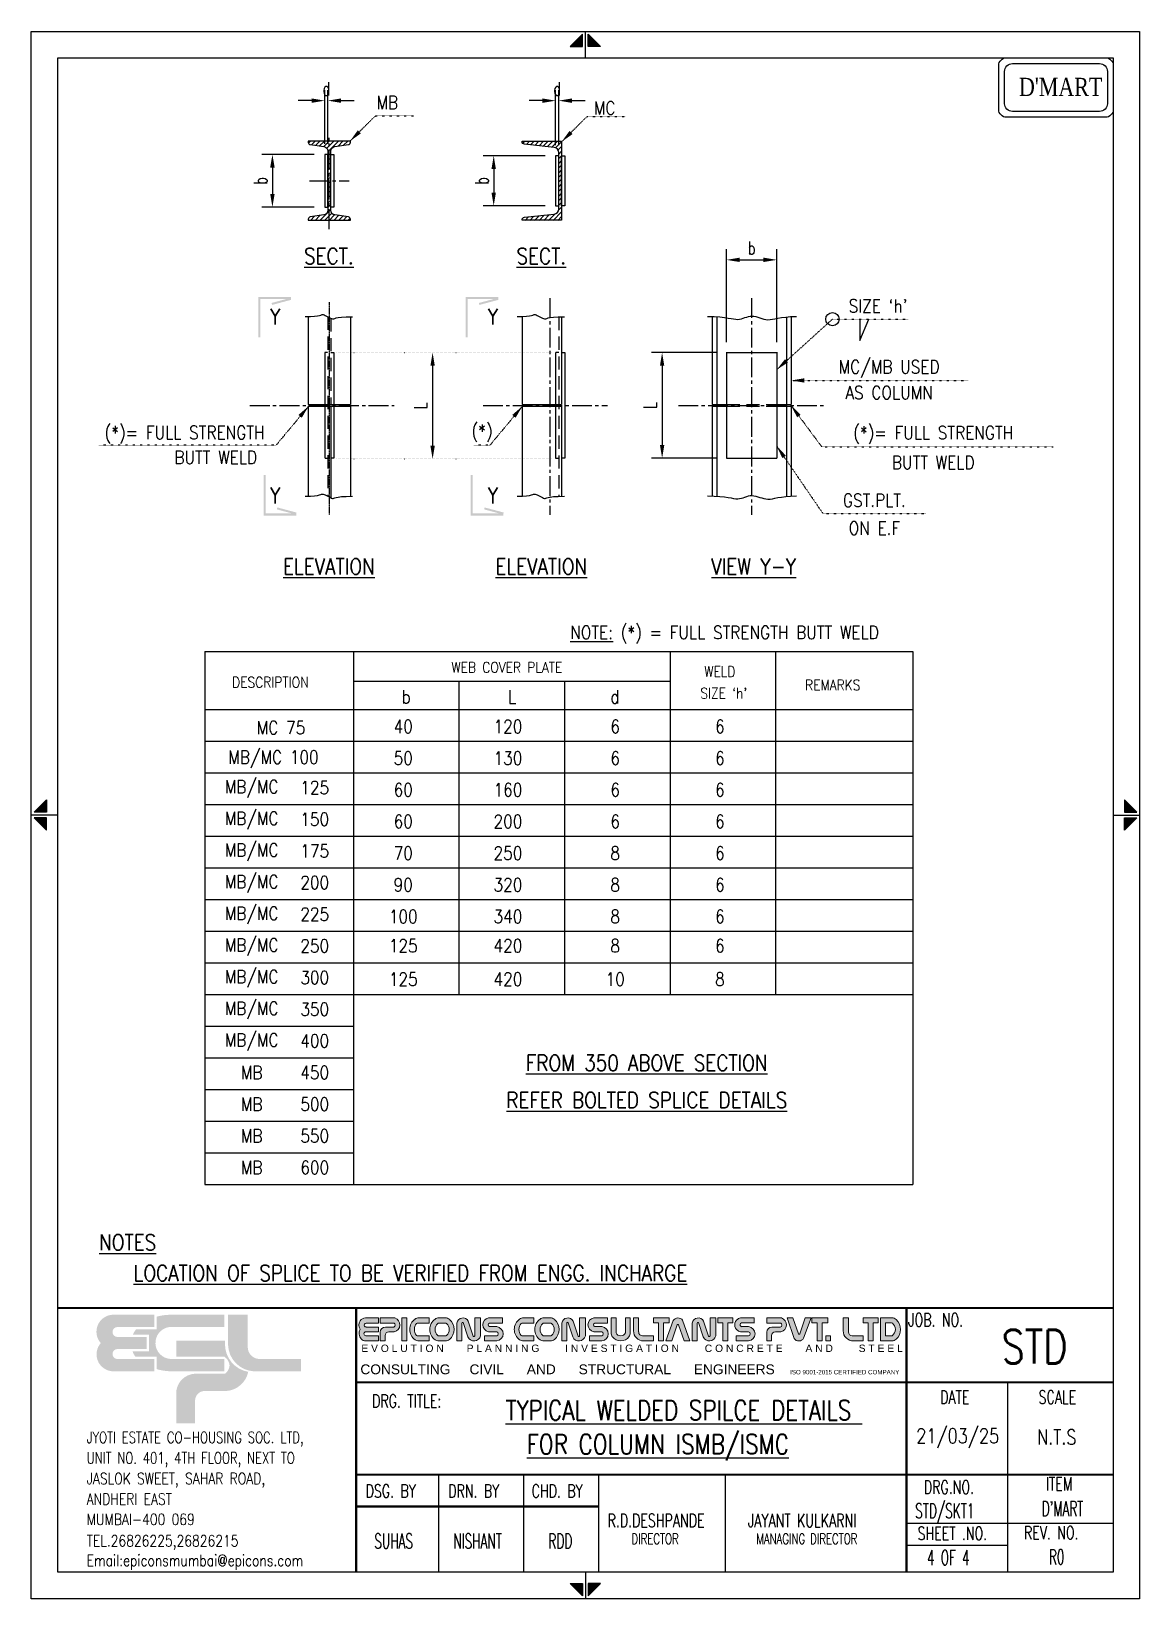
# Model space of a CAD drawing. Header units: millimetres. Extents: x 1506431 to 1626747, y 193580 to 275375.
# Drawn here: x 1605747 to 1626747, y 245675 to 275375 of the extents above; entities that cross this region are included whole.
import ezdxf
from ezdxf.enums import TextEntityAlignment as Align

# ---------------------------------------------------------------- set-up
doc = ezdxf.new("R2010")
doc.units = ezdxf.units.MM
doc.header["$LTSCALE"] = 2
for name, pattern in [('CENTER2', [1.125, 0.75, -0.125, 0.125, -0.125]), ('DOT2', [0.125, 0, -0.125]), ('HIDDEN', [0.375, 0.25, -0.125])]:
    doc.linetypes.add(name, pattern=pattern)
doc.layers.add('00 ECPL LOGO', color=250, linetype='Continuous', lineweight=20)
doc.layers.add('00 ELEV-2', color=9, linetype='Continuous', lineweight=30)
for name, color, linetype in [('3CONRED', 1, 'Continuous'), ('BEAM', 4, 'Continuous'), ('CIV-CEN', 1, 'CENTER2'), ('CIV-COL', 3, 'Continuous'), ('CIV-DIM', 2, 'Continuous'), ('CIV-PLT', 2, 'Continuous'), ('CIV-SYM', 3, 'Continuous'), ('CIV-TBL', 7, 'Continuous'), ('CIV-TIT', 4, 'Continuous'), ('PNA', 8, 'Continuous'), ('S-TEXT', 2, 'Continuous'), ('S-TEXT-1', 4, 'Continuous'), ('S-TITIL', 6, 'Continuous'), ('TEXT', 40, 'Continuous'), ('TEXT (SHEET)', 4, 'Continuous'), ('TEXT NORMAL', 4, 'Continuous'), ('TITEL', 1, 'Continuous'), ('TITLE', 6, 'Continuous')]:
    doc.layers.add(name, color=color, linetype=linetype)
doc.styles.add('ROMAND', font='times.ttf', dxfattribs={"width": 0.7, "height": 1200})
doc.styles.add('ROMANS', font='simplex.shx', dxfattribs={"width": 0.7})
doc.styles.add('SEC. TEXT', font='arial.ttf', dxfattribs={"height": 180})
doc.dimstyles.new('dim100', dxfattribs={"dimtxt": 250, "dimasz": 250, "dimexe": 200, "dimexo": 200, "dimgap": 100, "dimtad": 1, "dimdec": 0, "dimzin": 0, "dimdsep": 46, "dimtxsty": 'ROMANS', "dimcen": 0, "dimclrd": 170, "dimclre": 170, "dimclrt": 4, "dimadec": 0, "dimazin": 0, "dimtfac": 1, "dimtdec": 0, "dimtix": 1, "dimtofl": 0, "dimtmove": 2, "dimatfit": 3, "dimfxl": 0, "dimtolj": 1, "dimtzin": 0, "dimlwd": -1, "dimlwe": -1, "dimarcsym": 0})

msp = doc.modelspace()

# ---------------------------------------------------------------- texts
at = {"layer": 'CIV-TIT', "style": 'ROMANS', "width": 0.85}
for s, p in [('%%uSECT.', (1611385.19816, 271116.21226)), ('%%uSECT.', (1615410.2106, 271116.21226)), ('%%uELEVATION', (1611385.19816, 265234.3004)), ('%%uELEVATION', (1615410.2106, 265234.3004)), ('%%uVIEW Y-Y', (1619435.22304, 265234.3004)), ('%%UFROM 350 ABOVE SECTION', (1617408.7106, 255828.3004)), ('%%UREFER BOLTED SPLICE DETAILS', (1617408.7106, 255123.3004))]:
    msp.add_text(s, height=300, dxfattribs=at).set_placement(p, align=Align.MIDDLE)
for p in [(1610271.89684, 269819.57578), (1614395.52339, 269819.57578), (1610271.89684, 266429.85914), (1614395.52339, 266429.85914)]:
    msp.add_text('Y', height=300, dxfattribs=at).set_placement(p)
for s, p in [('%%UNOTES', (1607571.85166, 252276.5)), ('%%ULOCATION OF SPLICE TO BE VERIFIED FROM ENGG. INCHARGE', (1612930.85166, 251694))]:
    msp.add_text(s, height=300, dxfattribs=at).set_placement(p, align=Align.CENTER)
at = {"layer": 'S-TEXT', "style": 'ROMANS', "width": 0.8}
msp.add_text('21/03/25', height=279.415771, dxfattribs=at).set_placement((1623299.93846, 248759.69801), align=Align.MIDDLE_CENTER)
at = {"layer": 'S-TEXT', "style": 'ROMANS'}
for s, width, p in [('N.T.S', 0.8, (1624803.02464, 248738.11094)), ('STD/SKT1', 0.6, (1622494.28896, 247340.11163)), ("D'MART", 0.6, (1624889.76785, 247381.11163)), ('SUHAS', 0.6, (1612244.94787, 246767.28787)), ('NISHANT', 0.6, (1613740.08664, 246767.28787)), ('RDD', 0.6, (1615543.04763, 246767.28787)), ('4 OF 4', 0.6, (1622718.78896, 246452.61163)), ('R0', 0.6, (1625027.12846, 246465.11163))]:
    msp.add_text(s, height=279.415771, dxfattribs=dict(at, width=width)).set_placement(p, align=Align.MIDDLE_LEFT)
at = {"layer": 'S-TEXT-1', "style": 'ROMANS', "width": 0.85}
for s, p in [('MB', (1612490.71975, 274026.73327)), ('MC', (1616610.19916, 273922.23327)), ("SIZE `h'", (1621790.52908, 270171.8191)), ('MC/MB USED', (1621999.74628, 269019.3337)), ('GST.PLT.', (1621721.25947, 266488.34609)), ('ON E.F', (1621721.25947, 265961.84609))]:
    msp.add_text(s, height=250, dxfattribs=at).set_placement(p, align=Align.MIDDLE_CENTER)
for s, height, p in [('AS COLUMN', 250, (1621999.74628, 268529.32592)), ('(*)= FULL STRENGTH', 250, (1608650.27853, 267755.05166)), ('(*)', 250, (1614287.32499, 267785.39207)), ('(*)= FULL STRENGTH', 250, (1622835.71259, 267752.40568)), ('BUTT WELD', 250, (1609240.71259, 267302.98253)), ('BUTT WELD', 250, (1622835.71259, 267205.98253)), ('%%UNOTE:%%U (*) = FULL STRENGTH BUTT WELD', 250, (1618881.21259, 263968)), ('WEB COVER PLATE', 200, (1614758.15362, 263323.00807)), ('WELD', 200, (1618792.55594, 263242.57395)), ('DESCRIPTION', 200, (1610276.16716, 263041.09881)), ('b', 250, (1612847.22683, 262765.05996)), ('L', 250, (1614855.92454, 262765.05996)), ('d', 250, (1616803.29752, 262765.05996)), ("SIZE `h'", 200, (1618867.64744, 262832.86877)), ('REMARKS', 200, (1620932.66378, 262987.86786)), ('   MC 75', 250, (1610240.32325, 262181.39574)), ('40', 250, (1612793.99636, 262202.90173)), ('120', 250, (1614777.66357, 262202.90173)), ('6', 250, (1616810.14026, 262202.90173)), ('6', 250, (1618793.80747, 262202.90173)), ('MB/MC 100', 250, (1610334.88752, 261602.90173)), ('50', 250, (1612793.99636, 261602.90173)), ('130', 250, (1614777.66357, 261602.90173)), ('6', 250, (1616810.14026, 261602.90173)), ('6', 250, (1618793.80747, 261602.90173)), ('MB/MC', 250, (1609921.94198, 261044.02526)), ('125', 250, (1611116.7956, 261044.02526)), ('60', 250, (1612793.99636, 261002.90173)), ('160', 250, (1614777.66357, 261002.90173)), ('6', 250, (1616810.14026, 261002.90173)), ('6', 250, (1618793.80747, 261002.90173)), ('MB/MC', 250, (1609921.94198, 260444.02526)), ('150', 250, (1611116.7956, 260444.02526)), ('60', 250, (1612793.99636, 260402.90173)), ('200', 250, (1614777.66357, 260402.90173)), ('6', 250, (1616810.14026, 260402.90173)), ('6', 250, (1618793.80747, 260402.90173)), ('MB/MC', 250, (1609921.94198, 259844.02526)), ('175', 250, (1611116.7956, 259844.02526)), ('70', 250, (1612793.99636, 259802.90173)), ('250', 250, (1614777.66357, 259802.90173)), ('8', 250, (1616810.14026, 259802.90173)), ('6', 250, (1618793.80747, 259802.90173)), ('MB/MC', 250, (1609921.94198, 259244.02526)), ('200', 250, (1611116.7956, 259244.02526)), ('90', 250, (1612793.99636, 259202.90173)), ('320', 250, (1614777.66357, 259202.90173)), ('8', 250, (1616810.14026, 259202.90173)), ('6', 250, (1618793.80747, 259202.90173)), ('MB/MC', 250, (1609921.94198, 258644.02526)), ('225', 250, (1611116.7956, 258644.02526)), ('100', 250, (1612793.99636, 258602.90173)), ('340', 250, (1614777.66357, 258602.90173)), ('8', 250, (1616810.14026, 258602.90173)), ('6', 250, (1618793.80747, 258602.90173)), ('MB/MC', 250, (1609921.94198, 258044.02526)), ('250', 250, (1611116.7956, 258044.02526)), ('125', 250, (1612793.99636, 258047.97589)), ('420', 250, (1614777.66357, 258047.97589)), ('8', 250, (1616810.14026, 258047.97589)), ('6', 250, (1618793.80747, 258047.97589)), ('MB/MC', 250, (1609921.94198, 257444.02526)), ('300', 250, (1611116.7956, 257444.02526)), ('125', 250, (1612793.99636, 257413.72393)), ('420', 250, (1614777.66357, 257413.72393)), ('10', 250, (1616810.14026, 257413.72393)), ('8', 250, (1618793.80747, 257413.72393)), ('MB/MC', 250, (1609921.94198, 256844.02526)), ('350', 250, (1611116.7956, 256844.02526)), ('MB/MC', 250, (1609921.94198, 256244.02526)), ('400', 250, (1611116.7956, 256244.02526)), ('MB', 250, (1609921.94198, 255644.02526)), ('450', 250, (1611116.7956, 255644.02526)), ('MB', 250, (1609921.94198, 255044.02526)), ('500', 250, (1611116.7956, 255044.02526)), ('MB', 250, (1609921.94198, 254444.02526)), ('550', 250, (1611116.7956, 254444.02526)), ('MB', 250, (1609921.94198, 253844.02526)), ('600', 250, (1611116.7956, 253844.02526))]:
    msp.add_text(s, height=height, dxfattribs=at).set_placement(p, align=Align.MIDDLE)
at = {"layer": 'S-TITIL', "color": 1, "style": 'ROMANS', "width": 0.8}
for s, height, p in [('STD', 638.297872, (1624756.55061, 250451.88444)), ('%%UTYPICAL WELDED SPILCE DETAILS ', 372.3404255, (1618110.35036, 249246.28961)), ('%%UFOR COLUMN ISMB/ISMC', 372.3404255, (1617616.35036, 248602.78961))]:
    msp.add_text(s, height=height, dxfattribs=at).set_placement(p, align=Align.MIDDLE_CENTER)
at = {"layer": 'TITEL', "color": 2, "linetype": 'Continuous', "style": 'ROMAND', "width": 0.8}
msp.add_text("D'MART", height=345.006998, dxfattribs=at).set_placement((1624460.07496, 274149.8208))

# ---------------------------------------------------------------- blocks, each defined once
blk = doc.blocks.new('*D41')
at = {"layer": 'CIV-DIM', "color": 170}
for p, q in [((1618920, 269487), (1618920, 271245)), ((1619870, 269487), (1619870, 271245)), ((1619170, 271045), (1619620, 271045))]:
    blk.add_line(p, q, dxfattribs=at)
at = {"layer": 'CIV-DIM', "color": 170, "lineweight": -2}
for points in [[(1619170, 271087), (1619170, 271004), (1618920, 271045)], [(1619620, 271087), (1619620, 271004), (1619870, 271045)]]:
    blk.add_solid(points, dxfattribs=at)
at = {"layer": 'Defpoints', "color": 0, "lineweight": -2}
for p in [(1619870, 271045), (1618920, 269287), (1619870, 269287)]:
    blk.add_point(p, dxfattribs=at)
at = {"layer": 'CIV-DIM', "color": 4, "insert": (1619395, 271270), "char_height": 250, "attachment_point": 5, "style": 'ROMANS'}
blk.add_mtext('\\A1;b', dxfattribs=at)
blk = doc.blocks.new('SECMARK')
for points in [[(0, 6.24), (0.38, 6.24), (0, 0.05), (0.38, 0.43)], [(0.19, 6.19), (0.56, 6.29), (1.16, 2.57), (1.53, 2.67)], [(0, 0.05), (0.38, 0.43), (7.69, 0.05), (7.69, 0.43)]]:
    blk.add_trace(points)
blk = doc.blocks.new('*D35')
at = {"layer": 'CIV-DIM', "color": 170}
blk.add_line((1613350, 269038), (1613350, 267522), dxfattribs=at)
at = {"layer": 'CIV-DIM', "color": 170, "lineweight": -2}
for points in [[(1613309, 269038), (1613392, 269038), (1613350, 269288)], [(1613309, 267522), (1613392, 267522), (1613350, 267272)]]:
    blk.add_solid(points, dxfattribs=at)
at = {"layer": 'Defpoints', "color": 0, "lineweight": -2}
for p in [(1613350, 269288), (1613350, 267272), (1613350, 267272)]:
    blk.add_point(p, dxfattribs=at)
at = {"layer": 'CIV-DIM', "color": 4, "insert": (1613125, 268280), "char_height": 250, "attachment_point": 5, "rotation": 90, "style": 'ROMANS'}
blk.add_mtext('\\A1;L', dxfattribs=at)
blk = doc.blocks.new('*D36')
at = {"layer": 'CIV-DIM', "color": 170}
for p, q in [((1618720, 269287), (1617499, 269287)), ((1617699, 269037), (1617699, 267537)), ((1618720, 267287), (1617499, 267287))]:
    blk.add_line(p, q, dxfattribs=at)
at = {"layer": 'CIV-DIM', "color": 170, "lineweight": -2}
for points in [[(1617658, 269037), (1617741, 269037), (1617699, 269287)], [(1617658, 267537), (1617741, 267537), (1617699, 267287)]]:
    blk.add_solid(points, dxfattribs=at)
at = {"layer": 'Defpoints', "color": 0, "lineweight": -2}
for p in [(1618920, 269287), (1617699, 267287), (1618920, 267287)]:
    blk.add_point(p, dxfattribs=at)
at = {"layer": 'CIV-DIM', "color": 4, "insert": (1617474, 268287), "char_height": 250, "attachment_point": 5, "rotation": 90, "style": 'ROMANS'}
blk.add_mtext('\\A1;L', dxfattribs=at)
blk = doc.blocks.new('*X6')
at = {"color": 0}
for p, q in [((468.4, 2687), (472.2, 2690.7)), ((474.2, 2683.9), (481, 2690.7)), ((481.9, 2682.8), (489.9, 2690.7)), ((489.7, 2681.7), (498.7, 2690.7)), ((497.4, 2680.6), (507.5, 2690.7)), ((503.2, 2677.5), (516.4, 2690.7)), ((505.3, 2670.8), (525.2, 2690.7)), ((524.8, 2681.5), (534, 2690.7)), ((535.1, 2682.9), (542.9, 2690.7)), ((545.7, 2684.7), (547.6, 2686.6)), ((874.5, 2686.5), (878.8, 2690.7)), ((881.4, 2684.5), (887.6, 2690.7)), ((889.4, 2683.7), (896.4, 2690.7)), ((897.4, 2682.8), (905.3, 2690.7)), ((905.4, 2682), (914.1, 2690.7)), ((913.4, 2681.2), (923, 2690.7)), ((921.4, 2680.3), (931.8, 2690.7)), ((929.4, 2679.5), (940.6, 2690.7)), ((936.9, 2678.2), (948.2, 2689.5)), ((941.5, 2674), (948.2, 2680.6)), ((505.3, 2662), (510.8, 2667.5)), ((505.3, 2653.2), (510.8, 2658.7)), ((505.3, 2644.3), (510.8, 2649.8)), ((942.8, 2666.4), (948.2, 2671.8)), ((942.8, 2657.6), (948.2, 2663)), ((942.8, 2648.7), (948.2, 2654.1)), ((942.8, 2639.9), (948.2, 2645.3)), ((505.3, 2635.5), (510.8, 2641)), ((505.3, 2626.7), (510.8, 2632.2)), ((505.3, 2617.8), (510.8, 2623.3)), ((505.3, 2609), (510.8, 2614.5)), ((942.8, 2631), (948.2, 2636.4)), ((942.8, 2622.2), (948.2, 2627.6)), ((942.8, 2613.4), (948.2, 2618.8)), ((505.3, 2600.1), (510.8, 2605.6)), ((505.3, 2591.3), (510.8, 2596.8)), ((505.3, 2582.5), (510.8, 2588)), ((942.8, 2604.5), (948.2, 2609.9)), ((942.8, 2595.7), (948.2, 2601.1)), ((942.8, 2586.8), (948.2, 2592.2)), ((490.1, 2540.7), (510.8, 2561.4)), ((499, 2540.7), (512.6, 2554.4)), ((505.3, 2573.6), (510.8, 2579.1)), ((505.3, 2564.8), (510.8, 2570.3)), ((932.1, 2540.7), (948.2, 2556.9)), ((942.5, 2560), (948.2, 2565.7)), ((942.8, 2578), (948.2, 2583.4)), ((942.8, 2569.2), (948.2, 2574.6)), ((472.4, 2540.7), (480.1, 2548.4)), ((481.3, 2540.7), (490.4, 2549.8)), ((507.8, 2540.7), (518, 2550.9)), ((516.6, 2540.7), (525.8, 2549.8)), ((525.5, 2540.7), (533.5, 2548.8)), ((534.3, 2540.7), (541.2, 2547.7)), ((543.1, 2540.7), (547.5, 2545.1)), ((879, 2540.7), (885.7, 2547.4)), ((887.9, 2540.7), (895.6, 2548.4)), ((896.7, 2540.7), (905.4, 2549.5)), ((905.5, 2540.7), (915.3, 2550.5)), ((914.4, 2540.7), (925.2, 2551.5)), ((923.2, 2540.7), (935.2, 2552.7)), ((940.9, 2540.7), (948.2, 2548))]:
    blk.add_line(p, q, dxfattribs=at)
blk = doc.blocks.new('*D37')
at = {"layer": 'CIV-DIM', "color": 170}
for p, q in [((1611106, 273044), (1610115, 273044)), ((1610315, 272794), (1610315, 272294)), ((1611106, 272044), (1610115, 272044))]:
    blk.add_line(p, q, dxfattribs=at)
at = {"layer": 'CIV-DIM', "color": 170, "lineweight": -2}
for points in [[(1610273, 272794), (1610357, 272794), (1610315, 273044)], [(1610273, 272294), (1610357, 272294), (1610315, 272044)]]:
    blk.add_solid(points, dxfattribs=at)
at = {"layer": 'Defpoints', "color": 0, "lineweight": -2}
for p in [(1611306, 273044), (1610315, 272044), (1611306, 272044)]:
    blk.add_point(p, dxfattribs=at)
at = {"layer": 'CIV-DIM', "color": 4, "insert": (1610090, 272544), "char_height": 250, "attachment_point": 5, "rotation": 90, "style": 'ROMANS'}
blk.add_mtext('\\A1;b', dxfattribs=at)
blk = doc.blocks.new('*D38')
at = {"layer": 'CIV-DIM', "color": 170}
for p, q in [((1611306, 273244), (1611306, 274262)), ((1611366, 273244), (1611366, 274262)), ((1611056, 274062), (1610806, 274062)), ((1611616, 274062), (1611866, 274062))]:
    blk.add_line(p, q, dxfattribs=at)
at = {"layer": 'CIV-DIM', "color": 170, "lineweight": -2}
for points in [[(1611056, 274104), (1611056, 274020), (1611306, 274062)], [(1611616, 274104), (1611616, 274020), (1611366, 274062)]]:
    blk.add_solid(points, dxfattribs=at)
at = {"layer": 'Defpoints', "color": 0, "lineweight": -2}
for p in [(1611306, 274062), (1611306, 273044), (1611366, 273044)]:
    blk.add_point(p, dxfattribs=at)
at = {"layer": 'CIV-DIM', "color": 4, "insert": (1611336, 274287), "char_height": 250, "attachment_point": 5, "style": 'ROMANS'}
blk.add_mtext('\\A1;d', dxfattribs=at)
blk = doc.blocks.new('*D39')
at = {"layer": 'CIV-DIM', "color": 170}
for p, q in [((1615680, 273219), (1615680, 274262)), ((1615740, 273219), (1615740, 274262)), ((1615430, 274062), (1615180, 274062)), ((1615990, 274062), (1616240, 274062))]:
    blk.add_line(p, q, dxfattribs=at)
at = {"layer": 'CIV-DIM', "color": 170, "lineweight": -2}
for points in [[(1615430, 274104), (1615430, 274020), (1615680, 274062)], [(1615990, 274104), (1615990, 274020), (1615740, 274062)]]:
    blk.add_solid(points, dxfattribs=at)
at = {"layer": 'Defpoints', "color": 0, "lineweight": -2}
for p in [(1615680, 274062), (1615680, 273019), (1615740, 273019)]:
    blk.add_point(p, dxfattribs=at)
at = {"layer": 'CIV-DIM', "color": 4, "insert": (1615710, 274287), "char_height": 250, "attachment_point": 5, "style": 'ROMANS'}
blk.add_mtext('\\A1;d', dxfattribs=at)
blk = doc.blocks.new('*D40')
at = {"layer": 'CIV-DIM', "color": 170}
for p, q in [((1615480, 273019), (1614308, 273019)), ((1614508, 272769), (1614508, 272319)), ((1615480, 272069), (1614308, 272069))]:
    blk.add_line(p, q, dxfattribs=at)
at = {"layer": 'CIV-DIM', "color": 170, "lineweight": -2}
for points in [[(1614466, 272769), (1614549, 272769), (1614508, 273019)], [(1614466, 272319), (1614549, 272319), (1614508, 272069)]]:
    blk.add_solid(points, dxfattribs=at)
at = {"layer": 'Defpoints', "color": 0, "lineweight": -2}
for p in [(1615680, 273019), (1614508, 272069), (1615680, 272069)]:
    blk.add_point(p, dxfattribs=at)
at = {"layer": 'CIV-DIM', "color": 4, "insert": (1614283, 272544), "char_height": 250, "attachment_point": 5, "rotation": 90, "style": 'ROMANS'}
blk.add_mtext('\\A1;b', dxfattribs=at)
blk = doc.blocks.new('MID')
at = {"layer": 'TEXT'}
for p, q in [((0, 0), (10, 0)), ((8.94, 1.07), (4.27, 5.74)), ((4.27, 5.74), (4.27, 1.07)), ((4.27, 1.07), (8.94, 1.07)), ((8.94, -1.07), (4.27, -5.74)), ((4.27, -1.07), (8.94, -1.07)), ((4.27, -5.74), (4.27, -1.07))]:
    blk.add_line(p, q, dxfattribs=at)
for points in [[(4.27, 5.74), (8.94, 1.07), (4.27, 1.07)], [(4.27, -5.74), (8.94, -1.07), (4.27, -1.07)]]:
    blk.add_solid(points, dxfattribs=at)
blk = doc.blocks.new('ecpl logo')
at = {"layer": '00 ECPL LOGO'}
for color, points in [(256, [(351, -827, 0.621111), (586, -1401), (1442, -1401), (1442, -1151), (682, -1151, -0.917622), (682, -948), (1285, -948), (1285, -702), (682, -702, -0.926164), (682, -501), (1442, -501), (1442, -251), (581, -251, 0.621111), (351, -827)]), (152, [(2940, -251), (2940, -863, 0.384329), (3453, -1401), (4422, -1401), (4422, -1151), (3582, -1151, -0.414214), (3340, -908), (3340, -251)]), (140, [(1887, -779), (1887, -1102), (2862, -1102, -0.232111), (2971, -1281, -0.194401), (2883, -1450), (2269, -1450, 0.364674), (1887, -1802), (1887, -2463), (2269, -2463), (2269, -1996, -0.414214), (2462, -1802), (2899, -1802, 0.338499), (3350, -1412, -0.371272), (2877, -839), (2877, -779)])]:
    blk.add_hatch(color=color, dxfattribs=at).paths.add_polyline_path(points)
h = blk.add_hatch(color=253, dxfattribs=at)
h.dxf.hatch_style = 1
h.paths.add_polyline_path([(995, -993, 0.07148), (1056, -1106), (1486, -1106), (1486, -1356, 0.065387), (1776, -1401), (2862, -1401), (2862, -1151), (1776, -1151, -0.910826), (1742, -501), (2862, -501), (2862, -251), (1776, -251, 0.069483), (1486, -291), (1486, -546), (1071, -546, 0.072407), (1003, -657), (1329, -657), (1329, -993)])
blk = doc.blocks.new('A4')
at = {"layer": '00 ECPL LOGO'}
h = blk.add_hatch(color=7, dxfattribs=at)
h.dxf.hatch_style = 1
h.paths.add_polyline_path([(247453, 1047), (247453, 1139), (247221, 1139, 0.261636), (247124, 1085, 0.285841), (247126, 937, 0.344902), (247143, 764, 0.204992), (247225, 729), (247453, 729), (247453, 820), (247230, 820, -1), (247225, 894), (247453, 894), (247453, 977), (247230, 977, -1), (247229, 1047)])
h = blk.add_hatch(color=7, dxfattribs=at)
h.dxf.hatch_style = 1
h.paths.add_polyline_path([(247745, 1139), (247483, 1139), (247483, 1047), (247732, 1047, -0.440545), (247732, 977), (247574, 977, 0.414214), (247483, 886), (247483, 729), (247568, 729), (247568, 825, -0.414214), (247637, 894), (247732, 894, 0.757811)])
h.paths.add_polyline_path([(247957, 1139), (247868, 1139), (247868, 729), (247957, 729)])
h.paths.add_polyline_path([(248355, 1139), (248167, 1139, 0.154275), (248102, 1119, 0.519672), (248102, 750, 0.154275), (248167, 729), (248355, 729), (248355, 820), (248148, 820, -0.210356), (248131, 828, -0.388707), (248131, 1039, -0.210356), (248148, 1047), (248355, 1047)])
h.paths.add_polyline_path([(248643, 1139), (248527, 1139, 0.159018), (248460, 1118, 0.507969), (248460, 751, 0.159018), (248527, 729), (248643, 729, 0.173791), (248715, 755, 0.472311), (248715, 1114, 0.173791)])
h.paths.add_polyline_path([(248651, 1047, -0.185052), (248666, 1041, -0.445894), (248666, 826, -0.185052), (248651, 820), (248522, 820, -0.185052), (248507, 826, -0.445894), (248507, 1041, -0.185052), (248522, 1047)], flags=16)
h.paths.add_polyline_path([(249049, 1084, 0.723435), (248849, 1047), (248849, 729), (248938, 729), (248938, 1047, -0.723435), (248960, 1056), (249044, 801, 0.724077), (249268, 820), (249268, 1139), (249166, 1139), (249166, 822, -0.755661), (249139, 813)])
h.paths.add_polyline_path([(249659, 1139), (249413, 1139, 0.823713), (249413, 892), (249558, 892, -0.713272), (249558, 820), (249337, 820), (249337, 729), (249558, 729, 0.900309), (249558, 984), (249430, 984, -0.746931), (249430, 1047), (249659, 1047)])
h = blk.add_hatch(color=7, dxfattribs=at)
h.dxf.hatch_style = 1
h.paths.add_polyline_path([(250219, 1139), (250031, 1139, 0.154275), (249966, 1119, 0.519672), (249966, 750, 0.154275), (250031, 729), (250219, 729), (250219, 820), (250011, 820, -0.210932), (249995, 828, -0.385278), (249994, 1039, -0.212895), (250011, 1047), (250219, 1047)])
h.paths.add_polyline_path([(250585, 1114, 0.173792), (250513, 1139), (250397, 1139, 0.159018), (250330, 1118, 0.507969), (250330, 751, 0.159018), (250397, 729), (250513, 729, 0.173792), (250585, 755, 0.472311)])
h.paths.add_polyline_path([(250521, 1047, -0.185053), (250536, 1041, -0.445893), (250536, 826, -0.185053), (250521, 820), (250392, 820, -0.185053), (250377, 826, -0.445893), (250377, 1041, -0.185053), (250392, 1047)], flags=16)
h.paths.add_polyline_path([(250717, 1047), (250717, 729), (250806, 729), (250806, 1047, -0.436861), (250818, 1060, -0.319738), (250829, 1052), (250912, 801, 0.724077), (251136, 820), (251136, 1139), (251034, 1139), (251034, 822, -0.755661), (251007, 813), (250917, 1084, 0.723435)])
h.paths.add_polyline_path([(251530, 1139), (251284, 1139, 0.823713), (251284, 892), (251429, 892, -0.713272), (251429, 820), (251208, 820), (251208, 729), (251429, 729, 0.900309), (251429, 984), (251302, 984, -0.746931), (251302, 1047), (251530, 1047)])
h.paths.add_polyline_path([(251683, 1139), (251595, 1139), (251595, 872, 0.160106), (251617, 804, 0.505303), (251913, 804, 0.160106), (251935, 872), (251935, 1139), (251849, 1139), (251849, 872, -0.621318), (251683, 872)])
h.paths.add_polyline_path([(252085, 1139), (251992, 1139), (251992, 911, 0.414214), (252175, 729), (252347, 729), (252347, 820), (252154, 820, -0.414214), (252085, 889)])
h.paths.add_polyline_path([(252628, 1139), (252347, 1139), (252347, 1049), (252439, 1049), (252439, 729), (252527, 729), (252527, 1049), (252628, 1049)])
h.paths.add_polyline_path([(252869, 1097, 0.539211), (252702, 1092), (252571, 729), (252674, 729), (252771, 1014, -0.708617), (252793, 1014), (252895, 729), (252994, 729)])
h.paths.add_polyline_path([(253241, 1084, 0.723435), (253040, 1047), (253040, 729), (253129, 729), (253129, 1047, -0.723435), (253151, 1056), (253235, 801, 0.724077), (253459, 820), (253459, 1139), (253357, 1139), (253357, 822, -0.755661), (253330, 813)])
h.paths.add_polyline_path([(253764, 1139), (253495, 1139), (253495, 1049), (253587, 1049), (253587, 729), (253676, 729), (253676, 1049), (253764, 1049)])
h.paths.add_polyline_path([(254145, 1139), (253916, 1139, 0.157568), (253849, 1118, 0.511532), (253849, 913, 0.157569), (253916, 892), (254044, 892, -0.713272), (254044, 820), (253823, 820), (253823, 729), (254044, 729, 0.900308), (254044, 984), (253921, 984), (253917, 984, -0.722204), (253917, 1049), (254145, 1049)])
h = blk.add_hatch(color=7, dxfattribs=at)
h.dxf.hatch_style = 1
h.paths.add_polyline_path([(254630, 1139), (254369, 1139), (254369, 1047), (254607, 1047, -0.270444), (254627, 1035, -0.26297), (254627, 989, -0.270444), (254607, 977), (254460, 977, 0.414214), (254369, 886), (254369, 729), (254454, 729), (254454, 825, -0.414214), (254522, 894), (254618, 894, 0.757811)])
h.paths.add_polyline_path([(254830, 1139), (254731, 1139), (254856, 772, 0.539211), (255024, 777), (255155, 1139), (255051, 1139), (254954, 855, -0.708617), (254932, 855)])
h.paths.add_polyline_path([(255452, 1139), (255171, 1139), (255171, 1049), (255262, 1049), (255262, 729), (255351, 729), (255351, 1049), (255452, 1049)])
h.paths.add_polyline_path([(255820, 1139), (255727, 1139), (255727, 911, 0.414214), (255910, 729), (256082, 729), (256082, 820), (255889, 820, -0.414214), (255820, 889)])
h.paths.add_polyline_path([(255502, 820), (255418, 820), (255418, 729), (255502, 729)])
h = blk.add_hatch(color=7, dxfattribs=at)
h.dxf.hatch_style = 1
h.paths.add_polyline_path([(256082, 1139), (256082, 1049), (256173, 1049), (256173, 729), (256262, 729), (256262, 1049), (256350, 1049), (256350, 1139)])
h.paths.add_polyline_path([(256394, 1139), (256394, 729), (256595, 729, 0.189446), (256673, 760, 0.435754), (256673, 1109, 0.189446), (256595, 1139)])
h.paths.add_polyline_path([(256598, 1049, -0.519112), (256598, 820), (256481, 820), (256481, 1049)], flags=16)
at = {"layer": '00 ECPL LOGO', "color": 7}
for p, q in [((247453, 1139), (247221, 1139)), ((247453, 1047), (247453, 1139)), ((247745, 1139), (247483, 1139)), ((247483, 1139), (247483, 1047)), ((247868, 1139), (247957, 1139)), ((247868, 1139), (247868, 729)), ((247957, 1139), (247957, 729)), ((248167, 1139), (248355, 1139)), ((248355, 1047), (248355, 1139)), ((248527, 1139), (248643, 1139)), ((249166, 1139), (249268, 1139)), ((249268, 1139), (249166, 1139)), ((249166, 1139), (249166, 820)), ((249268, 1139), (249268, 820)), ((249413, 1139), (249659, 1139)), ((249659, 1139), (249413, 1139)), ((249659, 1047), (249659, 1139)), ((250219, 1139), (250031, 1139)), ((250219, 1047), (250219, 1139)), ((250397, 1139), (250513, 1139)), ((251034, 1139), (251136, 1139)), ((251034, 1139), (251136, 1139)), ((251136, 1139), (251034, 1139)), ((251034, 1139), (251034, 820)), ((251136, 1139), (251136, 820)), ((251284, 1139), (251530, 1139)), ((251284, 1139), (251530, 1139)), ((251530, 1139), (251284, 1139)), ((251530, 1047), (251530, 1139)), ((251595, 1139), (251683, 1139)), ((251683, 1139), (251595, 1139)), ((251595, 1139), (251595, 872)), ((251683, 1139), (251683, 872)), ((251849, 1139), (251935, 1139)), ((251935, 1139), (251849, 1139)), ((251849, 1139), (251849, 872)), ((251935, 1139), (251935, 872)), ((251992, 1139), (252085, 1139)), ((252085, 1139), (251992, 1139)), ((251992, 911), (251992, 1139)), ((252085, 889), (252085, 1139)), ((252347, 1139), (252628, 1139)), ((252628, 1139), (252347, 1139)), ((252347, 1139), (252347, 1049)), ((252628, 1139), (252628, 1049)), ((253357, 1139), (253459, 1139)), ((253357, 1139), (253459, 1139)), ((253459, 1139), (253357, 1139)), ((253357, 1139), (253459, 1139)), ((253357, 1139), (253357, 820)), ((253459, 1139), (253459, 820)), ((253495, 1139), (253764, 1139)), ((253764, 1139), (253495, 1139)), ((253495, 1139), (253764, 1139)), ((253495, 1139), (253764, 1139)), ((253764, 1139), (253495, 1139)), ((253495, 1139), (253495, 1049)), ((253764, 1139), (253764, 1049)), ((253899, 1139), (254145, 1139)), ((253899, 1139), (254145, 1139)), ((254145, 1139), (253916, 1139)), ((254145, 1047), (254145, 1139)), ((254630, 1139), (254369, 1139)), ((254369, 1139), (254369, 1047)), ((254830, 1139), (254731, 1139)), ((254830, 1139), (254731, 1139)), ((254731, 1139), (254856, 772)), ((254830, 1139), (254932, 855)), ((255051, 1139), (254954, 855)), ((255155, 1139), (255024, 777)), ((255155, 1139), (255051, 1139)), ((255097, 1139), (255051, 1139)), ((255155, 1139), (255051, 1139)), ((255171, 1139), (255452, 1139)), ((255452, 1139), (255171, 1139)), ((255171, 1139), (255452, 1139)), ((255171, 1139), (255452, 1139)), ((255171, 1139), (255452, 1139)), ((255171, 1139), (255171, 1049)), ((255452, 1139), (255452, 1049)), ((255727, 1139), (255820, 1139)), ((255820, 1139), (255727, 1139)), ((255727, 911), (255727, 1139)), ((255820, 889), (255820, 1139)), ((256082, 1139), (256350, 1139)), ((256350, 1139), (256082, 1139)), ((256082, 1139), (256082, 1049)), ((256350, 1139), (256350, 1049)), ((256394, 1139), (256595, 1139)), ((256394, 1139), (256394, 729)), ((247225, 894), (247453, 894)), ((247230, 1047), (247453, 1047)), ((247453, 977), (247230, 977)), ((247453, 894), (247453, 977)), ((247732, 1047), (247483, 1047)), ((247483, 886), (247483, 729)), ((247732, 977), (247574, 977)), ((247637, 894), (247732, 894)), ((248148, 1047), (248355, 1047)), ((248522, 1047), (248651, 1047)), ((248849, 1047), (248849, 729)), ((248938, 1047), (248938, 729)), ((248960, 1056), (249044, 801)), ((249049, 1084), (249139, 813)), ((249268, 1047), (249268, 1047)), ((249558, 892), (249413, 892)), ((249430, 1047), (249659, 1047)), ((249558, 984), (249430, 984)), ((250011, 1047), (250219, 1047)), ((250392, 1047), (250521, 1047)), ((250717, 1047), (250717, 729)), ((250806, 1047), (250806, 729)), ((250829, 1052), (250912, 801)), ((250917, 1084), (251007, 813)), ((251136, 1047), (251136, 1047)), ((251429, 892), (251284, 892)), ((251302, 1047), (251530, 1047)), ((251429, 984), (251302, 984)), ((252347, 1049), (252439, 1049)), ((252439, 729), (252439, 1049)), ((252527, 729), (252527, 1049)), ((252527, 1049), (252628, 1049)), ((252571, 729), (252702, 1092)), ((252674, 729), (252771, 1014)), ((252895, 729), (252793, 1014)), ((252994, 729), (252869, 1097)), ((253040, 1047), (253040, 729)), ((253129, 1047), (253129, 729)), ((253151, 1056), (253235, 801)), ((253241, 1084), (253330, 813)), ((253459, 1047), (253459, 1047)), ((253495, 1049), (253587, 1049)), ((253495, 1049), (253587, 1049)), ((253587, 729), (253587, 1049)), ((253676, 729), (253676, 1049)), ((253676, 1049), (253764, 1049)), ((253676, 1049), (253764, 1049)), ((254044, 892), (253899, 892)), ((253916, 892), (254034, 892)), ((253917, 1049), (254145, 1049)), ((254044, 984), (253917, 984)), ((253921, 984), (254044, 984)), ((254607, 1047), (254369, 1047)), ((254369, 886), (254369, 729)), ((254607, 977), (254460, 977)), ((254522, 894), (254618, 894)), ((255171, 1049), (255262, 1049)), ((255171, 1049), (255262, 1049)), ((255262, 729), (255262, 1049)), ((255351, 729), (255351, 1049)), ((255351, 1049), (255452, 1049)), ((255351, 1049), (255452, 1049)), ((256082, 1049), (256173, 1049)), ((256173, 1049), (256082, 1049)), ((256173, 729), (256173, 1049)), ((256262, 729), (256262, 1049)), ((256262, 1049), (256350, 1049)), ((256262, 1049), (256350, 1049)), ((256350, 1049), (256262, 1049)), ((256481, 1049), (256481, 820)), ((256481, 1049), (256590, 1049)), ((247453, 820), (247225, 820)), ((247225, 729), (247453, 729)), ((247453, 729), (247453, 820)), ((247483, 729), (247568, 729)), ((247568, 825), (247568, 729)), ((247868, 729), (247957, 729)), ((248148, 820), (248355, 820)), ((248167, 729), (248355, 729)), ((248355, 729), (248355, 820)), ((248522, 820), (248651, 820)), ((248643, 729), (248527, 729)), ((248849, 729), (248938, 729)), ((249148, 729), (249166, 729)), ((249166, 730), (249166, 729)), ((249268, 820), (249268, 820)), ((249337, 729), (249337, 820)), ((249337, 820), (249558, 820)), ((249337, 729), (249558, 729)), ((249337, 729), (249558, 729)), ((250011, 820), (250219, 820)), ((250031, 729), (250219, 729)), ((250219, 729), (250219, 820)), ((250392, 820), (250521, 820)), ((250397, 729), (250513, 729)), ((250717, 729), (250806, 729)), ((250717, 729), (250806, 729)), ((250717, 729), (250806, 729)), ((251208, 729), (251208, 820)), ((251208, 820), (251429, 820)), ((251208, 820), (251429, 820)), ((251208, 729), (251429, 729)), ((251208, 729), (251429, 729)), ((251208, 729), (251429, 729)), ((252154, 820), (252347, 820)), ((252175, 729), (252347, 729)), ((252175, 729), (252347, 729)), ((252347, 820), (252347, 729)), ((252439, 729), (252527, 729)), ((252439, 729), (252527, 729)), ((252571, 729), (252674, 729)), ((252628, 729), (252674, 729)), ((252895, 729), (252994, 729)), ((252895, 729), (252994, 729)), ((253040, 729), (253129, 729)), ((253040, 729), (253129, 729)), ((253040, 729), (253129, 729)), ((253459, 820), (253459, 820)), ((253587, 729), (253676, 729)), ((253587, 729), (253676, 729)), ((253587, 729), (253676, 729)), ((253587, 729), (253676, 729)), ((253823, 729), (253823, 820)), ((253823, 820), (254044, 820)), ((253823, 820), (254044, 820)), ((253823, 820), (254044, 820)), ((253823, 729), (254044, 729)), ((253823, 729), (254044, 729)), ((253823, 729), (254044, 729)), ((253823, 729), (254044, 729)), ((253823, 729), (254044, 729)), ((254369, 729), (254454, 729)), ((254454, 825), (254454, 729)), ((255262, 729), (255351, 729)), ((255262, 729), (255351, 729)), ((255262, 729), (255351, 729)), ((255889, 820), (256082, 820)), ((255910, 729), (256082, 729)), ((255910, 729), (256082, 729)), ((256082, 820), (256082, 729)), ((256173, 729), (256262, 729)), ((256173, 729), (256262, 729)), ((256173, 729), (256262, 729)), ((256173, 729), (256262, 729)), ((256187, 729), (256262, 729)), ((256187, 729), (256262, 729)), ((256187, 729), (256262, 729)), ((256187, 729), (256262, 729)), ((256394, 729), (256595, 729)), ((256481, 820), (256590, 820))]:
    blk.add_line(p, q, dxfattribs=at)
blk.add_lwpolyline([(255418, 820), (255502, 820), (255502, 729), (255418, 729)], close=True, dxfattribs=at)
for centre, radius, start, end in [((247221, 1026), 114, 90, 148.648), ((247704, 1018), 128, 282.7188, 71.3398), ((248232, 934), 225, 125.0807, 234.9193), ((248167, 1026), 114, 90, 125.0807), ((248593, 934), 227, 126.1417, 233.8583), ((248527, 1026), 114, 90, 126.1417), ((248643, 1026), 114, 50.5638, 90), ((248955, 1032), 107, 28.75, 172.2831), ((249437, 1016), 126, 101.0425, 258.9575), ((250095, 934), 225, 125.0807, 234.9193), ((250031, 1026), 114, 90, 125.0807), ((250463, 934), 227, 126.1417, 233.8583), ((250397, 1026), 114, 90, 126.1417), ((250513, 1026), 114, 50.5638, 90), ((250823, 1032), 107, 28.75, 172.2831), ((251308, 1016), 126, 101.0425, 258.9575), ((252787, 1039), 100, 35.166, 148.5022), ((253147, 1032), 107, 28.75, 172.2831), ((253923, 1016), 126, 125.818, 234.182), ((253916, 1026), 114, 90, 125.818), ((254590, 1018), 128, 282.7188, 71.3398), ((256595, 1026), 114, 47.0907, 90), ((247244, 1012), 140, 148.648, 212.4563), ((247244, 861), 140, 147.5437, 223.6612), ((247228, 857), 36.8, 94.0242, 265.9758), ((247230, 1012), 34.7, 88.7637, 271.2363), ((247574, 886), 91.1, 90, 180), ((247637, 825), 68.3, 90, 180), ((247700, 1012), 47, 312.4487, 47.5513), ((248247, 934), 157, 137.5171, 222.4829), ((248148, 1024), 22.8, 90, 137.5171), ((248603, 934), 144, 131.9364, 228.0636), ((248522, 1024), 22.8, 90, 131.9364), ((248651, 1024), 22.8, 48.0636, 90), ((248569, 934), 144, 311.9364, 48.0636), ((248568, 934), 232, 309.4362, 50.5638), ((248950, 1048), 12.7, 40.0191, 183.5523), ((249440, 1015), 32.9, 106.4856, 253.5144), ((249544, 856), 128, 276.006, 83.994), ((249546, 856), 37.8, 289.0016, 70.9984), ((250111, 934), 158, 138.0741, 222.3563), ((250011, 1024), 22.8, 90, 138.0741), ((250473, 934), 144, 131.9364, 228.0636), ((250392, 1024), 22.8, 90, 131.9364), ((250521, 1024), 22.8, 48.0636, 90), ((250439, 934), 144, 311.9364, 48.0636), ((250438, 934), 232, 309.4362, 50.5638), ((250818, 1048), 12.7, 89.1577, 183.5523), ((250818, 1049), 11.4, 18.2334, 89.1577), ((251311, 1015), 32.9, 106.4856, 253.5144), ((251416, 856), 128, 276.006, 83.994), ((251417, 856), 37.8, 289.0016, 70.9984), ((251708, 872), 114, 180, 216.3848), ((251766, 913), 92.7, 206.2931, 333.7069), ((251821, 872), 114, 323.6152, 0), ((252175, 911), 182, 180, 270), ((252154, 889), 68.3, 180, 270), ((252782, 1010), 11.4, 19.7665, 161.0546), ((253142, 1048), 12.7, 40.0191, 183.5523), ((253916, 1006), 114, 234.182, 270), ((253927, 1016), 34.4, 108.3261, 238.1957), ((253921, 1006), 22.8, 238.1957, 270), ((254031, 856), 128, 276.006, 83.994), ((254032, 856), 37.8, 289.0016, 70.9984), ((254460, 886), 91.1, 90, 180), ((254522, 825), 68.3, 90, 180), ((254607, 1024), 22.8, 29.4672, 90), ((254607, 1000), 22.8, 270, 330.5328), ((254586, 1012), 47, 330.5328, 29.4672), ((254943, 859), 11.4, 199.7665, 341.0546), ((255910, 911), 182, 180, 270), ((255889, 889), 68.3, 180, 270), ((256590, 1026), 22.8, 51.4816, 90), ((256517, 935), 140, 308.5184, 51.4816), ((256511, 934), 238, 312.9093, 47.0907), ((247225, 843), 114, 223.6612, 270), ((248167, 843), 114, 234.9193, 270), ((248148, 843), 22.8, 222.4829, 270), ((248527, 843), 114, 233.8583, 270), ((248522, 843), 22.8, 228.0636, 270), ((248643, 843), 114, 270, 309.4362), ((248651, 843), 22.8, 270, 311.9364), ((249153, 847), 118, 203.2219, 346.755), ((249151, 821), 15, 214.0796, 357.6127), ((250031, 843), 114, 234.9193, 270), ((250011, 843), 22.8, 222.3563, 270), ((250397, 843), 114, 233.8583, 270), ((250392, 843), 22.8, 228.0636, 270), ((250513, 843), 114, 270, 309.4362), ((250521, 843), 22.8, 270, 311.9364), ((251021, 847), 118, 203.2219, 346.8516), ((251019, 821), 15, 214.0796, 357.6127), ((251765, 913), 184, 216.3848, 323.6152), ((253344, 847), 118, 203.2219, 346.755), ((253343, 821), 15, 214.0796, 357.6127), ((254938, 829), 100, 215.166, 328.5022), ((256590, 843), 22.8, 270, 308.5184), ((256595, 843), 114, 270, 312.9093)]:
    blk.add_arc(centre, radius, start, end, dxfattribs=at)
at = {"layer": '3CONRED'}
for p, q in [((258658, -3392), (258658, -8)), ((260538, -2522), (256855, -2522))]:
    blk.add_line(p, q, dxfattribs=at)
at = {"layer": 'PNA', "color": 5}
for p, q in [((248525, -3392), (248525, -1653)), ((250040, -3392), (250040, -1653)), ((251377, -3392), (251377, -1653)), ((253633, -3392), (253633, -1653)), ((256855, -2908), (258658, -2908))]:
    blk.add_line(p, q, dxfattribs=at)
at = {"layer": 'PNA', "color": 4}
blk.add_lwpolyline([(261008, -3862), (241268, -3862), (241268, 24056), (261008, 24056)], close=True, dxfattribs=at)
at = {"layer": 'PNA', "color": 3}
blk.add_lwpolyline([(260538, -3392), (241738, -3392), (241738, 23586), (260538, 23586)], close=True, dxfattribs=at)
at = {"layer": 'PNA', "color": 1, "const_width": 37.6}
for points in [[(241738, 1314), (260538, 1314)], [(247053, -3392), (247053, 1314)], [(256855, -3392), (256855, 1314)], [(247053, -8), (260538, -8)], [(247053, -1653), (260538, -1653)], [(247053, -2221), (251377, -2221)]]:
    blk.add_lwpolyline(points, dxfattribs=at)
at = {"layer": '00 ELEV-2', "xscale": 0.8756090370211822, "yscale": 0.8756090370211822, "zscale": 0.8756090370211822}
blk.add_blockref('ecpl logo', (242198, 1415), dxfattribs=at)
at = {"layer": 'TEXT (SHEET)', "color": 4, "yscale": 47, "zscale": 47, "rotation": 270}
for p, xscale in [((251138, 23586), -47), ((251138, -3392), 47)]:
    blk.add_blockref('MID', p, dxfattribs=dict(at, xscale=xscale))
at = {"layer": 'TEXT (SHEET)', "color": 4, "yscale": 47, "zscale": 47}
for p, xscale in [((241738, 10097), -47), ((260538, 10097), 47)]:
    blk.add_blockref('MID', p, dxfattribs=dict(at, xscale=xscale))
at = {"layer": '00 ECPL LOGO', "color": 7, "attachment_point": 1, "style": 'SEC. TEXT'}
for s, insert, char_height, width in [('E V O L U T I O N        P L A N N I N G         I N V E S T I G A T I O N         C O N C R E T E        A N D         S T E E L', (247146, 664), 131.341, 390085.8), ('CONSULTING     CIVIL      AND      STRUCTURAL      ENGINEERS', (247129, 311), 175.12, 434094.76), ('ISO 9001-2015 CERTIFIED COMPANY', (254783, 213), 78.8, 380266.94)]:
    blk.add_mtext(s, dxfattribs=dict(at, insert=insert, char_height=char_height, width=width))
at = {"layer": 'S-TEXT-1', "style": 'ROMANS'}
for s, height, width, p in [('JYOTI ESTATE CO-HOUSING SOC. LTD,', 201.97, 0.75, (242254, -1091, 6)), ('UNIT NO. 401, 4TH FLOOR, NEXT TO', 201.97, 0.75, (242254, -1457, 6)), ('JASLOK SWEET, SAHAR ROAD,', 201.23, 0.8, (242254, -1823, 6)), ('ANDHERI EAST', 201.23, 0.8, (242254, -2188, 6)), ('MUMBAI-400 069', 201.23, 0.8, (242254, -2549, 6)), ('TEL.26826225,26826215', 201.23, 0.8, (242254, -2932, 6)), ('Email:epiconsmumbai@epicons.com', 201.23, 0.8, (242254, -3281, 6))]:
    blk.add_text(s, height=height, dxfattribs=dict(at, width=width)).set_placement(p)
at = {"layer": 'TEXT (SHEET)', "style": 'ROMANS', "width": 0.7}
for s, height, p in [(' JOB. NO.', 235, (256773, 986)), (' DRG. TITLE:', 235, (247223, -458)), ('DATE', 235, (257454, -389)), ('SCALE', 235, (259208, -389)), (' DRG.NO.', 235, (257052, -1993)), ('ITEM', 235, (259336, -1934)), ('DIRECTOR', 188, (251957, -2889)), (' MANAGING DIRECTOR', 188, (254091, -2889)), ('SHEET .NO.', 235, (257052, -2816)), (' REV. NO.', 235, (258835, -2804))]:
    blk.add_text(s, height=height, dxfattribs=at).set_placement(p)
at = {"layer": 'TEXT NORMAL', "style": 'ROMANS', "width": 0.7}
for s, p in [(' DSG. BY', (247108, -2061)), (' DRN. BY', (248579, -2061)), (' CHD. BY', (250066, -2061))]:
    blk.add_text(s, height=235, dxfattribs=at).set_placement(p)
at = {"layer": 'TITLE', "color": 4, "style": 'ROMANS', "width": 0.7}
for s, p in [('R.D.DESHPANDE', (251531, -2588)), (' JAYANT KULKARNI', (253918, -2588))]:
    blk.add_text(s, height=235, dxfattribs=at).set_placement(p)

# ---------------------------------------------------------------- dimensions: what is measured, and where the dimension line sits
at = {"layer": 'CIV-DIM'}
for base, p1, p2, text, picture, middle in [((1611305.53224, 274062.03385), (1611365.53224, 273044.29991), (1611305.53224, 273044.29991), 'd', '*D38', (1611335.53224, 274287.03385)), ((1615680.39724, 274062.03385), (1615740.39724, 273019.29991), (1615680.39724, 273019.29991), 'd', '*D39', (1615710.39724, 274287.03385)), ((1619870.03756, 271045.29089), (1618920.03756, 269287.21321), (1619870.03756, 269287.21321), 'b', '*D41', (1619395.03756, 271270.29089))]:
    dim = msp.add_linear_dim(base=base, p1=p1, p2=p2, text=text, dimstyle='dim100', dxfattribs=at)
    dim.commit()
    dim.dimension.update_dxf_attribs({"geometry": picture, "text_midpoint": middle})
for base, p1, p2, text, picture, middle in [((1610314.8561, 272044.29991), (1611305.53224, 273044.29991), (1611305.53224, 272044.29991), 'b', '*D37', (1610089.8561, 272544.29991)), ((1614507.77841, 272069.29991), (1615680.39724, 273019.29991), (1615680.39724, 272069.29991), 'b', '*D40', (1614282.77841, 272544.29991)), ((1613350.49625, 267271.9086), (1613350.49625, 269288.3551), (1613350.49625, 267271.9086), 'L', '*D35', (1613125.49625, 268280.13185)), ((1617699.20655, 267287.21321), (1618920.03756, 269287.21321), (1618920.03756, 267287.21321), 'L', '*D36', (1617474.20655, 268287.21321))]:
    dim = msp.add_linear_dim(base=base, p1=p1, p2=p2, angle=90, text=text, dimstyle='dim100', dxfattribs=at)
    dim.commit()
    dim.dimension.update_dxf_attribs({"geometry": picture, "text_midpoint": middle})

# ---------------------------------------------------------------- linework, layer by layer
at = {"layer": 'BEAM', "color": 1, "linetype": 'ByBlock', "lineweight": -2, "ltscale": 20}
for points in [[(1624224.48623, 274875.35338), (1626099.93853, 274875.35338, -0.4142135624), (1626247.28408, 274728.00783), (1626247.28408, 273894.39092, -0.4142135624), (1626099.93853, 273747.04537), (1624224.48623, 273747.04537, -0.4142135624), (1624077.14068, 273894.39092), (1624077.14068, 274728.00783, -0.4142135624)], [(1624334.99539, 274764.84422), (1625989.42937, 274764.84422, -0.4142135624), (1626136.77492, 274617.49867), (1626136.77492, 274004.90008, -0.4142135624), (1625989.42937, 273857.55453), (1624334.99539, 273857.55453, -0.4142135624), (1624187.64984, 274004.90008), (1624187.64984, 274617.49867, -0.4142135624)]]:
    msp.add_lwpolyline(points, format="xyb", close=True, dxfattribs=at)
at = {"layer": 'CIV-CEN', "color": 8, "ltscale": 250}
for p, q in [((1611393.03224, 271627.68816), (1611393.03224, 273356.59092)), ((1611015.48086, 272544.29991), (1611770.58362, 272544.29991)), ((1615572.39724, 270319.04954), (1615572.39724, 266214.71702)), ((1619395.03756, 270319.04954), (1619395.03756, 266214.71702)), ((1609888.18819, 268287.21321), (1612624.7475, 268287.21321)), ((1614306.98951, 268287.21321), (1616667.05321, 268287.21321)), ((1614306.98951, 268287.21321), (1616667.05321, 268287.21321)), ((1618006.62327, 268287.21321), (1620759.25528, 268287.21321))]:
    msp.add_line(p, q, dxfattribs=at)
at = {"layer": 'CIV-CEN'}
msp.add_line((1611393.03224, 270243.95692), (1611393.03224, 266214.71702), dxfattribs=at)
at = {"layer": 'CIV-COL', "ltscale": 500}
for p, q in [((1610993.03224, 269969.28783), (1610993.03224, 268302.21321)), ((1611793.03224, 269969.28783), (1611793.03224, 268302.21321)), ((1615044.39724, 269969.28783), (1615044.39724, 268302.21321)), ((1615794.39724, 269969.28783), (1615794.39724, 268302.21321)), ((1618645.03756, 269969.71691), (1618645.03756, 268302.21321)), ((1618732.68461, 269966.18425), (1618732.68461, 268302.21321)), ((1620057.39051, 269962.90957), (1620057.39051, 268302.21321)), ((1620145.03756, 269968.91755), (1620145.03756, 268302.21321)), ((1610993.03224, 268302.21321), (1611793.03224, 268302.21321)), ((1610993.03224, 268272.21321), (1610993.03224, 266568.67875)), ((1610993.03224, 268272.21321), (1611793.03224, 268272.21321)), ((1611793.03224, 268272.21321), (1611793.03224, 266564.30042)), ((1615044.39724, 268302.21321), (1615794.39724, 268302.21321)), ((1615044.39724, 268272.21321), (1615794.39724, 268272.21321)), ((1615044.39724, 268272.21321), (1615044.39724, 266569.36418)), ((1615794.39724, 268272.21321), (1615794.39724, 266564.14136)), ((1618645.03756, 268302.21321), (1618920.03756, 268302.21321)), ((1618645.03756, 268272.21321), (1618920.03756, 268272.21321)), ((1618645.03756, 268272.21321), (1618645.03756, 266569.16059)), ((1618732.68461, 268272.21321), (1618732.68461, 266565.74011)), ((1619870.03756, 268302.21321), (1620145.03756, 268302.21321)), ((1619870.03756, 268272.21321), (1620145.03756, 268272.21321)), ((1620057.39051, 268272.21321), (1620057.39051, 266562.46543)), ((1620145.03756, 268272.21321), (1620145.03756, 266568.47341))]:
    msp.add_line(p, q, dxfattribs=at)
at = {"layer": 'CIV-COL', "linetype": 'HIDDEN', "ltscale": 500}
for p, q in [((1611365.53224, 269966.74548), (1611365.53224, 266564.99827)), ((1611420.53224, 269938.86309), (1611420.53224, 268302.21321)), ((1615740.39724, 269965.34037), (1615740.39724, 266563.59316)), ((1618920.03756, 268302.21321), (1619870.03756, 268302.21321)), ((1618920.03756, 268272.21321), (1619870.03756, 268272.21321))]:
    msp.add_line(p, q, dxfattribs=at)
at = {"layer": 'CIV-COL'}
for points in [[(1611754.29503, 273229.03148, 0.3738846795), (1611793.03224, 273273.59354), (1611793.03224, 273294.29991), (1611393.03224, 273294.29991), (1610993.03224, 273294.29991), (1610993.03224, 273273.59354, 0.3738846795), (1611031.76945, 273229.03148), (1611288.05782, 273193.0125, -0.3738846795), (1611365.53224, 273103.88837), (1611365.53224, 272544.29991), (1611365.53224, 271984.71145, -0.3738846795), (1611288.05782, 271895.58732), (1611031.76945, 271859.56834, 0.3738846795), (1610993.03224, 271815.00627), (1610993.03224, 271794.29991), (1611393.03224, 271794.29991), (1611793.03224, 271794.29991), (1611793.03224, 271815.00627, 0.3738846795), (1611754.29503, 271859.56834), (1611498.00666, 271895.58732, -0.3738846795), (1611420.53224, 271984.71145), (1611420.53224, 272544.29991), (1611420.53224, 273103.88837, -0.3738846795), (1611498.00666, 273193.0125)], [(1615740.39724, 272544.29991), (1615740.39724, 273077.68323, 0.383864035), (1615650.85008, 273177.13542), (1615089.17081, 273236.17029, -0.383864035), (1615044.39724, 273285.89638), (1615044.39724, 273294.29991), (1615794.39724, 273294.29991), (1615794.39724, 272544.29991), (1615794.39724, 271794.29991), (1615044.39724, 271794.29991), (1615044.39724, 271802.70343, -0.383864035), (1615089.17081, 271852.42953), (1615650.85008, 271911.4644, 0.383864035), (1615740.39724, 272010.91659)]]:
    msp.add_lwpolyline(points, format="xyb", close=True, dxfattribs=at)
at = {"layer": 'CIV-DIM', "color": 8, "linetype": 'DOT2', "ltscale": 100}
for p, q in [((1611534.45346, 269288.3551), (1615625.00082, 269288.3551)), ((1611534.45346, 267271.9086), (1615625.00082, 267271.9086))]:
    msp.add_line(p, q, dxfattribs=at)
at = {"layer": 'CIV-PLT'}
for p, q in [((1618920.03756, 269293.13752), (1618920.03756, 267287.21321)), ((1618920.03756, 269287.21321), (1619870.03756, 269287.21321)), ((1619870.03756, 269293.13752), (1619870.03756, 267287.21321)), ((1618920.03756, 267287.21321), (1619870.03756, 267287.21321))]:
    msp.add_line(p, q, dxfattribs=at)
for points in [[(1611305.53224, 272044.29991), (1611365.53224, 272044.29991), (1611365.53224, 273044.29991), (1611305.53224, 273044.29991)], [(1611480.53224, 272044.29991), (1611420.53224, 272044.29991), (1611420.53224, 273044.29991), (1611480.53224, 273044.29991)], [(1615680.39724, 272069.29991), (1615740.39724, 272069.29991), (1615740.39724, 273019.29991), (1615680.39724, 273019.29991)], [(1615854.39724, 272069.29991), (1615794.39724, 272069.29991), (1615794.39724, 273019.29991), (1615854.39724, 273019.29991)]]:
    msp.add_lwpolyline(points, close=True, dxfattribs=at)
at = {"layer": 'CIV-PLT', "linetype": 'HIDDEN'}
for points in [[(1611365.53224, 269287.21321), (1611305.53224, 269287.21321), (1611305.53224, 267287.21321), (1611365.53224, 267287.21321)], [(1611420.53224, 269287.21321), (1611480.53224, 269287.21321), (1611480.53224, 267287.21321), (1611420.53224, 267287.21321)], [(1615740.39724, 269287.21321), (1615680.39724, 269287.21321), (1615680.39724, 267287.21321), (1615740.39724, 267287.21321)], [(1615794.39724, 269287.21321), (1615854.39724, 269287.21321), (1615854.39724, 267287.21321), (1615794.39724, 267287.21321)]]:
    msp.add_lwpolyline(points, dxfattribs=at)
at = {"layer": 'CIV-SYM'}
for points in [[(1610936.02537, 269969.28783), (1611037.18017, 269971.30738), (1611112.72201, 269976.55632), (1611167.049, 269983.82007), (1611204.5593, 269991.88406), (1611229.65103, 269999.53372), (1611246.72234, 270005.55449), (1611260.17135, 270008.73178), (1611274.39621, 270007.85102), (1611292.83727, 270002.12252), (1611315.10375, 269992.45606), (1611339.84712, 269980.18628), (1611365.71881, 269966.64786), (1611391.37027, 269953.17543), (1611415.45297, 269941.10366), (1611436.61834, 269931.76719), (1611453.51783, 269926.50068), (1611465.89959, 269926.20017), (1611477.89848, 269930.00721), (1611494.74608, 269936.62471), (1611521.67396, 269944.75562), (1611563.91368, 269953.10286), (1611626.6968, 269960.36936), (1611715.2549, 269965.25805), (1611834.81954, 269966.47186)], [(1614953.05856, 269969.28783), (1615054.21337, 269971.30738), (1615129.7552, 269976.55632), (1615184.08219, 269983.82007), (1615221.59249, 269991.88406), (1615246.68423, 269999.53372), (1615263.75553, 270005.55449), (1615277.20455, 270008.73178), (1615291.4294, 270007.85102), (1615309.87046, 270002.12252), (1615332.13695, 269992.45606), (1615356.88031, 269980.18628), (1615382.752, 269966.64786), (1615408.40347, 269953.17543), (1615432.48616, 269941.10366), (1615453.65153, 269931.76719), (1615470.55102, 269926.50068), (1615482.93278, 269926.20017), (1615494.93167, 269930.00721), (1615511.77928, 269936.62471), (1615538.70715, 269944.75562), (1615580.94687, 269953.10286), (1615643.72999, 269960.36936), (1615732.28809, 269965.25805), (1615851.85273, 269966.47186)], [(1618560.84049, 269971.32931), (1618688.27152, 269968.88896), (1618793.55408, 269962.47735), (1618879.73728, 269953.45867), (1618949.87026, 269943.19707), (1619007.00215, 269933.05673), (1619054.18208, 269924.40182), (1619094.45917, 269918.59652), (1619130.88256, 269917.00498), (1619166.02331, 269920.5232), (1619200.54029, 269928.17435), (1619234.61429, 269938.51342), (1619268.4261, 269950.0954), (1619302.15653, 269961.47528), (1619335.98636, 269971.20805), (1619370.0964, 269977.8487), (1619404.66745, 269979.95222), (1619439.85035, 269976.56369), (1619475.67622, 269968.68854), (1619512.14621, 269957.82233), (1619549.26149, 269945.46058), (1619587.02322, 269933.09883), (1619625.43256, 269922.23262), (1619664.49068, 269914.35748), (1619704.19873, 269910.96895), (1619744.94875, 269913.06741), (1619788.69615, 269919.6727), (1619837.78723, 269929.30947), (1619894.56828, 269940.50241), (1619961.38559, 269951.77619), (1620040.58544, 269961.65548), (1620134.51413, 269968.66497), (1620245.51795, 269971.32931)], [(1610936.02537, 266567.54061), (1611037.18017, 266569.56016), (1611112.72201, 266574.8091), (1611167.049, 266582.07285), (1611204.5593, 266590.13684), (1611229.65103, 266597.78651), (1611246.72234, 266603.80727), (1611260.17135, 266606.98456), (1611274.39621, 266606.1038), (1611292.83727, 266600.3753), (1611315.10375, 266590.70884), (1611339.84712, 266578.43906), (1611365.71881, 266564.90064), (1611391.37027, 266551.42821), (1611415.45297, 266539.35644), (1611436.61834, 266530.01997), (1611453.51783, 266524.75347), (1611465.89959, 266524.45295), (1611477.89848, 266528.25999), (1611494.74608, 266534.87749), (1611521.67396, 266543.0084), (1611563.91368, 266551.35564), (1611626.6968, 266558.62214), (1611715.2549, 266563.51083), (1611834.81954, 266564.72464)], [(1614953.05856, 266567.54061), (1615054.21337, 266569.56016), (1615129.7552, 266574.8091), (1615184.08219, 266582.07285), (1615221.59249, 266590.13684), (1615246.68423, 266597.78651), (1615263.75553, 266603.80727), (1615277.20455, 266606.98456), (1615291.4294, 266606.1038), (1615309.87046, 266600.3753), (1615332.13695, 266590.70884), (1615356.88031, 266578.43906), (1615382.752, 266564.90064), (1615408.40347, 266551.42821), (1615432.48616, 266539.35644), (1615453.65153, 266530.01997), (1615470.55102, 266524.75347), (1615482.93278, 266524.45295), (1615494.93167, 266528.25999), (1615511.77928, 266534.87749), (1615538.70715, 266543.0084), (1615580.94687, 266551.35564), (1615643.72999, 266558.62214), (1615732.28809, 266563.51083), (1615851.85273, 266564.72464)], [(1618560.84049, 266570.88517), (1618688.27152, 266568.44482), (1618793.55408, 266562.03322), (1618879.73728, 266553.01453), (1618949.87026, 266542.75293), (1619007.00215, 266532.61259), (1619054.18208, 266523.95768), (1619094.45917, 266518.15238), (1619130.88256, 266516.56084), (1619166.02331, 266520.07906), (1619200.54029, 266527.73021), (1619234.61429, 266538.06928), (1619268.4261, 266549.65126), (1619302.15653, 266561.03114), (1619335.98636, 266570.76391), (1619370.0964, 266577.40456), (1619404.66745, 266579.50808), (1619439.85035, 266576.11955), (1619475.67622, 266568.2444), (1619512.14621, 266557.37819), (1619549.26149, 266545.01644), (1619587.02322, 266532.65469), (1619625.43256, 266521.78848), (1619664.49068, 266513.91334), (1619704.19873, 266510.52481), (1619744.94875, 266512.62327), (1619788.69615, 266519.22856), (1619837.78723, 266528.86533), (1619894.56828, 266540.05827), (1619961.38559, 266551.33205), (1620040.58544, 266561.21134), (1620134.51413, 266568.22083), (1620245.51795, 266570.88517)]]:
    msp.add_lwpolyline(points, dxfattribs=at)
at = {"layer": 'CIV-TBL', "color": 2, "linetype": 'HIDDEN'}
msp.add_line((1611420.53224, 268272.21321), (1611420.53224, 266537.11587), dxfattribs=at)
at = {"layer": 'CIV-TBL'}
for p, q in [((1609034.95454, 263623.32839), (1622452.10964, 263623.32839)), ((1609034.95454, 263623.32839), (1609034.95454, 253523.83196)), ((1611848.84309, 263623.32839), (1611848.84309, 253523.83196)), ((1617848.84309, 263623.32839), (1617848.84309, 257123.83196)), ((1619848.84309, 263623.32839), (1619848.84309, 257123.83196)), ((1622452.10964, 263623.32839), (1622452.10964, 253523.83196)), ((1611848.84309, 263060.27281), (1617848.84309, 263060.27281)), ((1613848.84309, 263060.27281), (1613848.84309, 257123.83196)), ((1615848.84309, 263060.27281), (1615848.84309, 257123.83196)), ((1609034.95454, 262523.83196), (1622452.10964, 262523.83196)), ((1609034.95454, 253523.83196), (1622452.10964, 253523.83196))]:
    msp.add_line(p, q, dxfattribs=at)
at = {"layer": 'CIV-TBL', "color": 170}
for p, q in [((1609034.95454, 261923.83196), (1622452.10964, 261923.83196)), ((1609034.95454, 261323.83196), (1622452.10964, 261323.83196)), ((1609034.95454, 260723.83196), (1622452.10964, 260723.83196)), ((1609034.95454, 260123.83196), (1622452.10964, 260123.83196)), ((1609034.95454, 259523.83196), (1622452.10964, 259523.83196)), ((1609034.95454, 258923.83196), (1622452.10964, 258923.83196)), ((1609034.95454, 258323.83196), (1622452.10964, 258323.83196)), ((1609034.95454, 257723.83196), (1622452.10964, 257723.83196)), ((1609034.95454, 257123.83196), (1622452.10964, 257123.83196)), ((1609034.95454, 256523.83196), (1611848.84309, 256523.83196)), ((1609034.95454, 255923.83196), (1611848.84309, 255923.83196)), ((1609034.95454, 255323.83196), (1611848.84309, 255323.83196)), ((1609034.95454, 254723.83196), (1611848.84309, 254723.83196)), ((1609034.95454, 254123.83196), (1611848.84309, 254123.83196))]:
    msp.add_line(p, q, dxfattribs=at)
at = {"layer": 'S-TEXT-1'}
for p, q in [((1621442.56925, 269517.84926), (1621616.16158, 269921.8191)), ((1621442.56925, 269921.8191), (1621442.56925, 269517.84926))]:
    msp.add_line(p, q, dxfattribs=at)
msp.add_circle((1620926.24336, 269921.8191), 125.75257, dxfattribs=at)

# ---------------------------------------------------------------- block references
at = {"xscale": 1.063829787234043, "yscale": 1.063829787234043, "zscale": 1.063829787234043}
msp.add_blockref('A4', (1349078.76479, 249783.43292), dxfattribs=at)
at = {"layer": 'CIV-DIM', "xscale": 10, "yscale": 10, "zscale": 10}
msp.add_blockref('*X6', (1606312.21767, 246387.07138), dxfattribs=at)
at = {"layer": 'CIV-TBL', "yscale": 100, "zscale": 100, "rotation": 270}
for p, xscale in [((1610041.11435, 270343.8759), 100), ((1613969.1971, 270343.8759), 100), ((1610141.26377, 266200.75028), -100), ((1614069.34652, 266200.75028), -100)]:
    msp.add_blockref('SECMARK', p, dxfattribs=dict(at, xscale=xscale))

msp.set_redraw_order([(e.dxf.handle, doc.entitydb.next_handle()) for e in msp.query("TEXT MTEXT ATTDEF DIMENSION ARC_DIMENSION")])  # texts and dimensions are drawn at this point

# ---------------------------------------------------------------- leaders
at = {"layer": 'S-TEXT-1', "linetype": 'DOT2', "lineweight": -2}
for points in [[(1611783.80677, 273294.29991), (1612271, 273776.73327), (1612990, 273776.73327)], [(1615794.39724, 273281.75543), (1616281.59047, 273764.18879), (1617000.59047, 273764.18879)], [(1619870.03756, 268963.44571), (1620926.24336, 269921.8191), (1622363.81479, 269921.8191)], [(1620145.03756, 268760), (1623496.5, 268760)], [(1611000.22556, 268272.21321), (1610383.84792, 267531.4193), (1607023.70797, 267531.4193)], [(1615051.59055, 268272.21321), (1614435.21291, 267531.4193), (1614133.57297, 267531.4193)], [(1620141, 268287.21321), (1620723.71898, 267502.40568), (1625111.5, 267502.40568)], [(1619870.03756, 267517.01481), (1620745.13515, 266238.34609), (1622693.5, 266238.34609)]]:
    msp.add_leader(points, dimstyle='dim100', override={"dimgap": 100, "dimtad": 0, "dimarcsym": 1}, dxfattribs=at)

doc.saveas('drawing.dxf')
